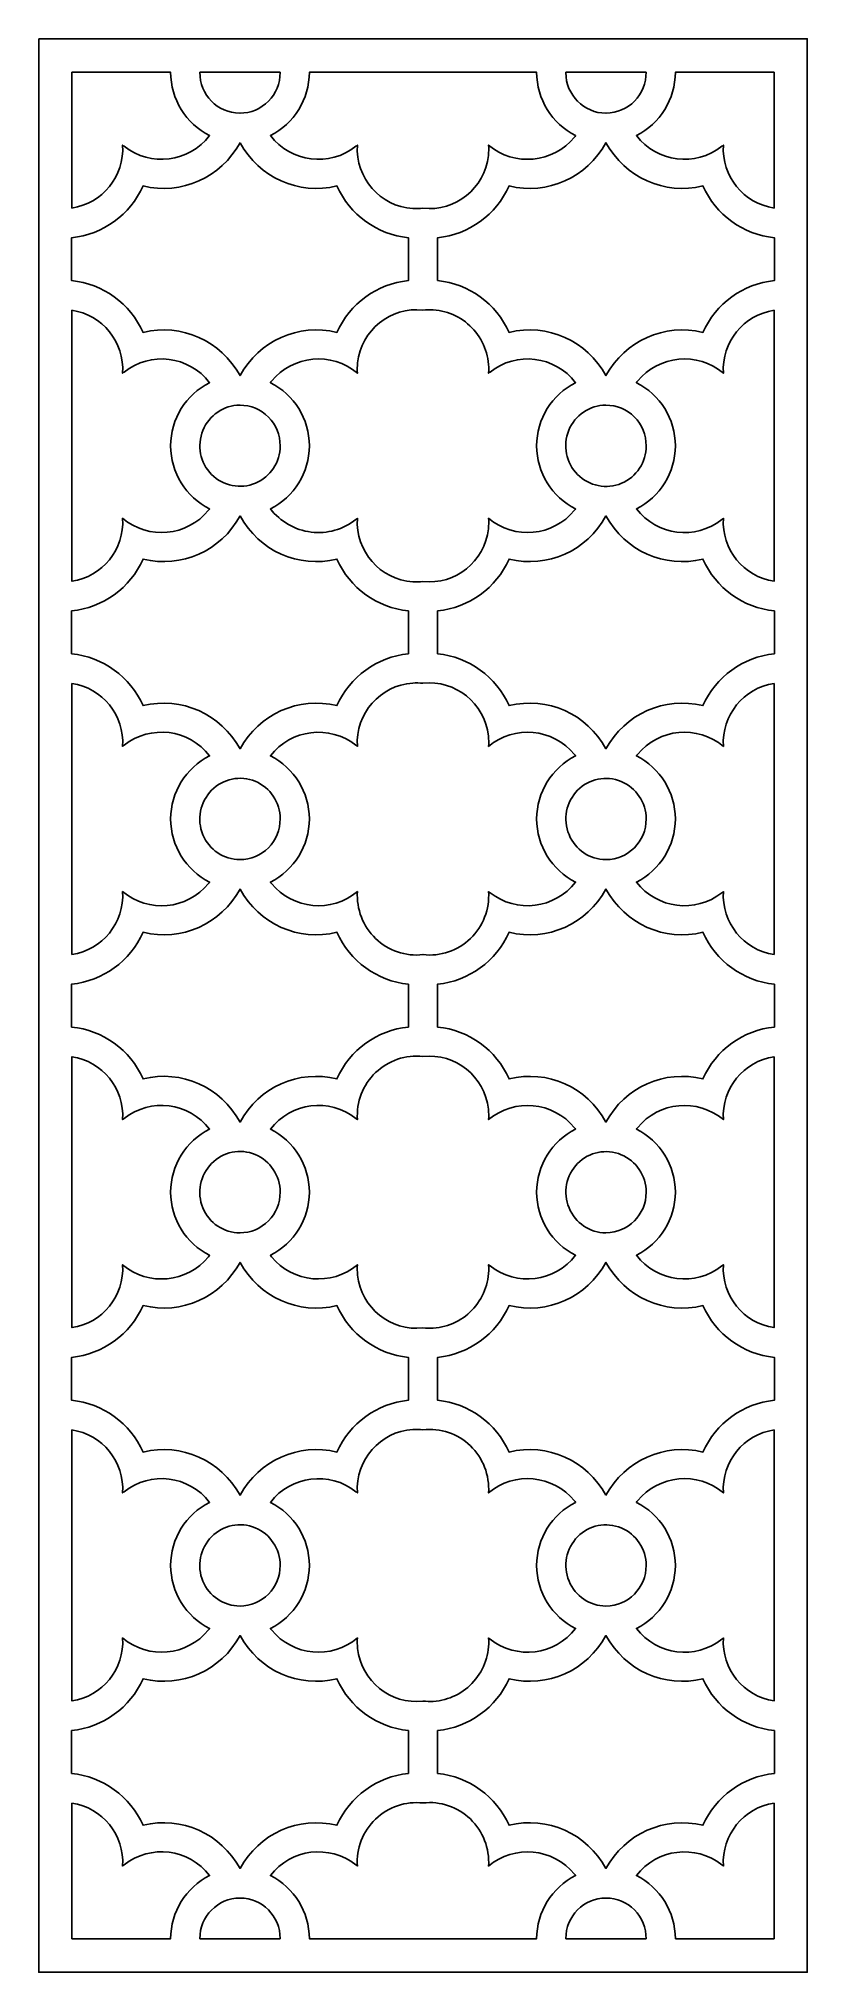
# Model space of a CAD drawing. Header units: centimetres. Extents: x -1.72 to 1.72, y -4.33 to 4.33.
import ezdxf

# ---------------------------------------------------------------- set-up
doc = ezdxf.new("R2010")
doc.units = ezdxf.units.CM
doc.header["$MEASUREMENT"] = 0
doc.layers.add('Layer 1', color=7, linetype='Continuous')

msp = doc.modelspace()

# ---------------------------------------------------------------- linework, layer by layer
at = {"layer": 'Layer 1', "color": 242}
for points, knots in [([(-1.72177, 4.33143), (-1.72177, 4.33143), (1.72176, 4.33143), (1.72176, 4.33143), (1.72176, 4.33143), (1.72176, 4.33143), (1.72176, -4.33142), (1.72176, -4.33142), (1.72176, -4.33142), (1.72176, -4.33142), (-1.72177, -4.33142), (-1.72177, -4.33142), (-1.72177, -4.33142), (-1.72177, -4.33142), (-1.72177, 4.33143), (-1.72177, 4.33143)], [0, 0, 0, 0, 0.2, 0.2, 0.2, 0.2, 0.4, 0.4, 0.4, 0.4, 0.6, 0.6, 0.6, 0.6, 1, 1, 1, 1]), ([(-1.57305, 3.57278), (-1.57305, 3.57278), (-1.57305, 4.18105), (-1.57305, 4.18105), (-1.57305, 4.18105), (-1.57305, 4.18105), (-1.1306, 4.18105), (-1.1306, 4.18105), (-1.1306, 4.18105), (-1.13029, 4.06049), (-1.06268, 3.95056), (-0.95583, 3.89709), (-0.95583, 3.89709), (-1.04863, 3.77688), (-1.2205, 3.75571), (-1.33939, 3.84952), (-1.33939, 3.84952), (-1.34151, 3.8512), (-1.3436, 3.85291), (-1.34567, 3.85465), (-1.34567, 3.85465), (-1.33729, 3.71525), (-1.43635, 3.59263), (-1.57305, 3.57278)], [0, 0, 0, 0, 0.1428571, 0.1428571, 0.1428571, 0.1428571, 0.2857143, 0.2857143, 0.2857143, 0.2857143, 0.4285714, 0.4285714, 0.4285714, 0.4285714, 0.5714286, 0.5714286, 0.5714286, 0.5714286, 0.7142857, 0.7142857, 0.7142857, 0.7142857, 1, 1, 1, 1]), ([(-0.63988, 4.18105), (-0.63988, 4.18105), (-0.99973, 4.18105), (-0.99973, 4.18105), (-0.99973, 4.18105), (-1.00041, 4.0805), (-0.92059, 3.99843), (-0.82116, 3.99772), (-0.82116, 3.99772), (-0.82116, 3.99772), (-0.81981, 3.99772), (-0.81981, 3.99772), (-0.81981, 3.99772), (-0.77205, 3.99775), (-0.72628, 4.01696), (-0.69253, 4.05113), (-0.69253, 4.05113), (-0.65879, 4.08529), (-0.63984, 4.13138), (-0.63988, 4.17967), (-0.63988, 4.17967), (-0.63988, 4.17967), (-0.63988, 4.18038), (-0.63988, 4.18038), (-0.63988, 4.18038), (-0.63988, 4.18038), (-0.63988, 4.18105), (-0.63988, 4.18105)], [0, 0, 0, 0, 0.125, 0.125, 0.125, 0.125, 0.25, 0.25, 0.25, 0.25, 0.375, 0.375, 0.375, 0.375, 0.5, 0.5, 0.5, 0.5, 0.625, 0.625, 0.625, 0.625, 0.75, 0.75, 0.75, 0.75, 1, 1, 1, 1]), ([(0.50899, 4.18105), (0.50899, 4.18105), (-0.50901, 4.18105), (-0.50901, 4.18105), (-0.50901, 4.18105), (-0.50927, 4.06059), (-0.57703, 3.95057), (-0.68378, 3.89709), (-0.68378, 3.89709), (-0.59072, 3.77684), (-0.41916, 3.75541), (-0.30024, 3.8495), (-0.30024, 3.8495), (-0.29812, 3.85118), (-0.29603, 3.85288), (-0.29395, 3.85463), (-0.29395, 3.85463), (-0.30298, 3.70694), (-0.19225, 3.57983), (-0.0462, 3.57069), (-0.0462, 3.57069), (-0.0308, 3.56972), (-0.01535, 3.57011), (-0.00001, 3.57185), (-0.00001, 3.57185), (0.14541, 3.55536), (0.27648, 3.66087), (0.29279, 3.80791), (0.29279, 3.80791), (0.29451, 3.82343), (0.29491, 3.83905), (0.29394, 3.85463), (0.29394, 3.85463), (0.41017, 3.75718), (0.58229, 3.77318), (0.67867, 3.89069), (0.67867, 3.89069), (0.68039, 3.89279), (0.68208, 3.89491), (0.68374, 3.89706), (0.68374, 3.89706), (0.57698, 3.95051), (0.5093, 4.06059), (0.50899, 4.18105), (0.50899, 4.18105), (0.50899, 4.18105), (0.50899, 4.18105), (0.50899, 4.18105)], [0, 0, 0, 0, 0.0769231, 0.0769231, 0.0769231, 0.0769231, 0.1538462, 0.1538462, 0.1538462, 0.1538462, 0.2307692, 0.2307692, 0.2307692, 0.2307692, 0.3076923, 0.3076923, 0.3076923, 0.3076923, 0.3846154, 0.3846154, 0.3846154, 0.3846154, 0.4615385, 0.4615385, 0.4615385, 0.4615385, 0.5384615, 0.5384615, 0.5384615, 0.5384615, 0.6153846, 0.6153846, 0.6153846, 0.6153846, 0.6923077, 0.6923077, 0.6923077, 0.6923077, 0.7692308, 0.7692308, 0.7692308, 0.7692308, 0.8461538, 0.8461538, 0.8461538, 0.8461538, 1, 1, 1, 1]), ([(0.63987, 4.18105), (0.63987, 4.18105), (0.99972, 4.18105), (0.99972, 4.18105), (0.99972, 4.18105), (1.00011, 4.13282), (0.98153, 4.08641), (0.94809, 4.05203), (0.94809, 4.05203), (0.91464, 4.01766), (0.86883, 3.99812), (0.82115, 3.99772), (0.82115, 3.99772), (0.82115, 3.99772), (0.8198, 3.99772), (0.8198, 3.99772), (0.8198, 3.99772), (0.72049, 3.99766), (0.63992, 4.07925), (0.63985, 4.17967), (0.63985, 4.17967), (0.63985, 4.17967), (0.63987, 4.18038), (0.63987, 4.18038), (0.63987, 4.18038), (0.63987, 4.18038), (0.63987, 4.18104), (0.63987, 4.18104), (0.63987, 4.18104), (0.63987, 4.18104), (0.63987, 4.18105), (0.63987, 4.18105)], [0, 0, 0, 0, 0.1111111, 0.1111111, 0.1111111, 0.1111111, 0.2222222, 0.2222222, 0.2222222, 0.2222222, 0.3333333, 0.3333333, 0.3333333, 0.3333333, 0.4444444, 0.4444444, 0.4444444, 0.4444444, 0.5555556, 0.5555556, 0.5555556, 0.5555556, 0.6666667, 0.6666667, 0.6666667, 0.6666667, 0.7777778, 0.7777778, 0.7777778, 0.7777778, 1, 1, 1, 1]), ([(1.57303, 3.57278), (1.57303, 3.57278), (1.57303, 4.18105), (1.57303, 4.18105), (1.57303, 4.18105), (1.57303, 4.18105), (1.1306, 4.18105), (1.1306, 4.18105), (1.1306, 4.18105), (1.13034, 4.06059), (1.06257, 3.95057), (0.95583, 3.89709), (0.95583, 3.89709), (1.04889, 3.77684), (1.22046, 3.75543), (1.33938, 3.84952), (1.33938, 3.84952), (1.3415, 3.8512), (1.3436, 3.85291), (1.34568, 3.85465), (1.34568, 3.85465), (1.33743, 3.71509), (1.43616, 3.59252), (1.57303, 3.57278)], [0, 0, 0, 0, 0.1428571, 0.1428571, 0.1428571, 0.1428571, 0.2857143, 0.2857143, 0.2857143, 0.2857143, 0.4285714, 0.4285714, 0.4285714, 0.4285714, 0.5714286, 0.5714286, 0.5714286, 0.5714286, 0.7142857, 0.7142857, 0.7142857, 0.7142857, 1, 1, 1, 1]), ([(-0.8198, 3.86537), (-0.90432, 3.70902), (-1.08248, 3.62968), (-1.25371, 3.67185), (-1.25371, 3.67185), (-1.31204, 3.54237), (-1.43417, 3.45395), (-1.57417, 3.43967), (-1.57417, 3.43967), (-1.57417, 3.43967), (-1.57416, 3.34366), (-1.57416, 3.34366), (-1.57416, 3.34366), (-1.57416, 3.34366), (-1.57416, 3.24764), (-1.57416, 3.24764), (-1.57416, 3.24764), (-1.43415, 3.23342), (-1.31208, 3.14491), (-1.25369, 3.01546), (-1.25369, 3.01546), (-1.08251, 3.05777), (-0.90445, 2.97824), (-0.8198, 2.82195), (-0.8198, 2.82195), (-0.73527, 2.9783), (-0.55711, 3.05764), (-0.3859, 3.01547), (-0.3859, 3.01547), (-0.32757, 3.14495), (-0.20545, 3.23337), (-0.06544, 3.24764), (-0.06544, 3.24764), (-0.06544, 3.24764), (-0.06545, 3.34366), (-0.06545, 3.34366), (-0.06545, 3.34366), (-0.06545, 3.34366), (-0.06545, 3.43967), (-0.06545, 3.43967), (-0.06545, 3.43967), (-0.20546, 3.45389), (-0.32752, 3.5424), (-0.38591, 3.67186), (-0.38591, 3.67186), (-0.5571, 3.62955), (-0.73517, 3.70908), (-0.81981, 3.86537), (-0.81981, 3.86537), (-0.81981, 3.86537), (-0.8198, 3.86537), (-0.8198, 3.86537)], [0, 0, 0, 0, 0.0714286, 0.0714286, 0.0714286, 0.0714286, 0.1428571, 0.1428571, 0.1428571, 0.1428571, 0.2142857, 0.2142857, 0.2142857, 0.2142857, 0.2857143, 0.2857143, 0.2857143, 0.2857143, 0.3571429, 0.3571429, 0.3571429, 0.3571429, 0.4285714, 0.4285714, 0.4285714, 0.4285714, 0.5, 0.5, 0.5, 0.5, 0.5714286, 0.5714286, 0.5714286, 0.5714286, 0.6428571, 0.6428571, 0.6428571, 0.6428571, 0.7142857, 0.7142857, 0.7142857, 0.7142857, 0.7857143, 0.7857143, 0.7857143, 0.7857143, 0.8571429, 0.8571429, 0.8571429, 0.8571429, 1, 1, 1, 1]), ([(0.06542, 3.24764), (0.06542, 3.24764), (0.06544, 3.34366), (0.06544, 3.34366), (0.06544, 3.34366), (0.06544, 3.34366), (0.06544, 3.43967), (0.06544, 3.43967), (0.06544, 3.43967), (0.20555, 3.45396), (0.32753, 3.54228), (0.38591, 3.67186), (0.38591, 3.67186), (0.55729, 3.62963), (0.73518, 3.70887), (0.81978, 3.86537), (0.81978, 3.86537), (0.90452, 3.70893), (1.08235, 3.6295), (1.25371, 3.67185), (1.25371, 3.67185), (1.31214, 3.54228), (1.43408, 3.45388), (1.57421, 3.43967), (1.57421, 3.43967), (1.57421, 3.43967), (1.57416, 3.34366), (1.57416, 3.34366), (1.57416, 3.34366), (1.57416, 3.34366), (1.57414, 3.24764), (1.57414, 3.24764), (1.57414, 3.24764), (1.43406, 3.23336), (1.31209, 3.14506), (1.25371, 3.01552), (1.25371, 3.01552), (1.08231, 3.05772), (0.90441, 2.97846), (0.8198, 2.82196), (0.8198, 2.82196), (0.73506, 2.9784), (0.55722, 3.05782), (0.38587, 3.01547), (0.38587, 3.01547), (0.32745, 3.14501), (0.20553, 3.23341), (0.06542, 3.24764)], [0, 0, 0, 0, 0.0769231, 0.0769231, 0.0769231, 0.0769231, 0.1538462, 0.1538462, 0.1538462, 0.1538462, 0.2307692, 0.2307692, 0.2307692, 0.2307692, 0.3076923, 0.3076923, 0.3076923, 0.3076923, 0.3846154, 0.3846154, 0.3846154, 0.3846154, 0.4615385, 0.4615385, 0.4615385, 0.4615385, 0.5384615, 0.5384615, 0.5384615, 0.5384615, 0.6153846, 0.6153846, 0.6153846, 0.6153846, 0.6923077, 0.6923077, 0.6923077, 0.6923077, 0.7692308, 0.7692308, 0.7692308, 0.7692308, 0.8461538, 0.8461538, 0.8461538, 0.8461538, 1, 1, 1, 1]), ([(-0.00001, 3.11545), (-0.14542, 3.13194), (-0.27649, 3.02645), (-0.2928, 2.87941), (-0.2928, 2.87941), (-0.29453, 2.86389), (-0.29491, 2.84827), (-0.29395, 2.83269), (-0.29395, 2.83269), (-0.41019, 2.93014), (-0.58232, 2.91413), (-0.67871, 2.7966), (-0.67871, 2.7966), (-0.68042, 2.7945), (-0.68212, 2.79238), (-0.68378, 2.79023), (-0.68378, 2.79023), (-0.57744, 2.73702), (-0.50982, 2.62761), (-0.50901, 2.50765), (-0.50901, 2.50765), (-0.50977, 2.38768), (-0.57746, 2.27832), (-0.68378, 2.22507), (-0.68378, 2.22507), (-0.63908, 2.16732), (-0.57356, 2.12989), (-0.50158, 2.12101), (-0.50158, 2.12101), (-0.4296, 2.11213), (-0.35735, 2.13231), (-0.30024, 2.17749), (-0.30024, 2.17749), (-0.29812, 2.17917), (-0.29603, 2.18087), (-0.29395, 2.1826), (-0.29395, 2.1826), (-0.30298, 2.03493), (-0.19225, 1.90782), (-0.0462, 1.89868), (-0.0462, 1.89868), (-0.0308, 1.8977), (-0.01535, 1.89809), (-0.00001, 1.89985), (-0.00001, 1.89985), (0.14541, 1.88336), (0.27647, 1.98886), (0.29278, 2.13589), (0.29278, 2.13589), (0.29451, 2.1514), (0.2949, 2.16703), (0.29393, 2.1826), (0.29393, 2.1826), (0.41017, 2.08515), (0.5823, 2.10116), (0.67868, 2.2187), (0.67868, 2.2187), (0.68041, 2.22079), (0.68209, 2.22291), (0.68375, 2.22507), (0.68375, 2.22507), (0.57742, 2.27827), (0.50981, 2.38769), (0.50899, 2.50766), (0.50899, 2.50766), (0.50976, 2.62762), (0.57745, 2.73697), (0.68377, 2.79023), (0.68377, 2.79023), (0.59069, 2.91047), (0.41913, 2.93189), (0.30022, 2.8378), (0.30022, 2.8378), (0.2981, 2.83612), (0.29599, 2.83441), (0.29392, 2.83268), (0.29392, 2.83268), (0.29827, 2.9036), (0.27457, 2.97336), (0.22805, 3.02662), (0.22805, 3.02662), (0.18154, 3.07987), (0.11633, 3.11223), (0.04619, 3.11662), (0.04619, 3.11662), (0.03079, 3.11758), (0.01533, 3.11719), (-0.00001, 3.11545), (-0.00001, 3.11545), (-0.00001, 3.11545), (-0.00001, 3.11545), (-0.00001, 3.11545)], [0, 0, 0, 0, 0.0416667, 0.0416667, 0.0416667, 0.0416667, 0.0833333, 0.0833333, 0.0833333, 0.0833333, 0.125, 0.125, 0.125, 0.125, 0.1666667, 0.1666667, 0.1666667, 0.1666667, 0.2083333, 0.2083333, 0.2083333, 0.2083333, 0.25, 0.25, 0.25, 0.25, 0.2916667, 0.2916667, 0.2916667, 0.2916667, 0.3333333, 0.3333333, 0.3333333, 0.3333333, 0.375, 0.375, 0.375, 0.375, 0.4166667, 0.4166667, 0.4166667, 0.4166667, 0.4583333, 0.4583333, 0.4583333, 0.4583333, 0.5, 0.5, 0.5, 0.5, 0.5416667, 0.5416667, 0.5416667, 0.5416667, 0.5833333, 0.5833333, 0.5833333, 0.5833333, 0.625, 0.625, 0.625, 0.625, 0.6666667, 0.6666667, 0.6666667, 0.6666667, 0.7083333, 0.7083333, 0.7083333, 0.7083333, 0.75, 0.75, 0.75, 0.75, 0.7916667, 0.7916667, 0.7916667, 0.7916667, 0.8333333, 0.8333333, 0.8333333, 0.8333333, 0.875, 0.875, 0.875, 0.875, 0.9166667, 0.9166667, 0.9166667, 0.9166667, 1, 1, 1, 1]), ([(-1.57305, 3.11452), (-1.57305, 3.11452), (-1.57305, 1.90076), (-1.57305, 1.90076), (-1.57305, 1.90076), (-1.4362, 1.92063), (-1.33728, 2.04306), (-1.34566, 2.1826), (-1.34566, 2.1826), (-1.22942, 2.08515), (-1.05729, 2.10116), (-0.96091, 2.2187), (-0.96091, 2.2187), (-0.95919, 2.22079), (-0.9575, 2.22291), (-0.95584, 2.22507), (-0.95584, 2.22507), (-1.06217, 2.27827), (-1.12978, 2.38769), (-1.1306, 2.50766), (-1.1306, 2.50766), (-1.12983, 2.62762), (-1.06214, 2.73697), (-0.95584, 2.79023), (-0.95584, 2.79023), (-1.0489, 2.91047), (-1.22046, 2.93189), (-1.33937, 2.8378), (-1.33937, 2.8378), (-1.34151, 2.83612), (-1.3436, 2.83441), (-1.34567, 2.83268), (-1.34567, 2.83268), (-1.33743, 2.97224), (-1.43618, 3.09481), (-1.57305, 3.11452)], [0, 0, 0, 0, 0.1, 0.1, 0.1, 0.1, 0.2, 0.2, 0.2, 0.2, 0.3, 0.3, 0.3, 0.3, 0.4, 0.4, 0.4, 0.4, 0.5, 0.5, 0.5, 0.5, 0.6, 0.6, 0.6, 0.6, 0.7, 0.7, 0.7, 0.7, 0.8, 0.8, 0.8, 0.8, 1, 1, 1, 1]), ([(1.57303, 1.90076), (1.57303, 1.90076), (1.57303, 3.11452), (1.57303, 3.11452), (1.57303, 3.11452), (1.43619, 3.09466), (1.33728, 2.97225), (1.34564, 2.83271), (1.34564, 2.83271), (1.22941, 2.93014), (1.05729, 2.91414), (0.96091, 2.79663), (0.96091, 2.79663), (0.95919, 2.79453), (0.9575, 2.79241), (0.95584, 2.79026), (0.95584, 2.79026), (1.06217, 2.73704), (1.12977, 2.62761), (1.1306, 2.50764), (1.1306, 2.50764), (1.12982, 2.38768), (1.06212, 2.27832), (0.95581, 2.22508), (0.95581, 2.22508), (1.04889, 2.10483), (1.22045, 2.08342), (1.33936, 2.17751), (1.33936, 2.17751), (1.3415, 2.17919), (1.34359, 2.1809), (1.34566, 2.18264), (1.34566, 2.18264), (1.33742, 2.04307), (1.43616, 1.92049), (1.57304, 1.90076), (1.57304, 1.90076), (1.57304, 1.90076), (1.57303, 1.90076), (1.57303, 1.90076)], [0, 0, 0, 0, 0.0909091, 0.0909091, 0.0909091, 0.0909091, 0.1818182, 0.1818182, 0.1818182, 0.1818182, 0.2727273, 0.2727273, 0.2727273, 0.2727273, 0.3636364, 0.3636364, 0.3636364, 0.3636364, 0.4545455, 0.4545455, 0.4545455, 0.4545455, 0.5454545, 0.5454545, 0.5454545, 0.5454545, 0.6363636, 0.6363636, 0.6363636, 0.6363636, 0.7272727, 0.7272727, 0.7272727, 0.7272727, 0.8181818, 0.8181818, 0.8181818, 0.8181818, 1, 1, 1, 1]), ([(-0.81981, 2.6896), (-0.89269, 2.68933), (-0.95823, 2.64469), (-0.98589, 2.5765), (-0.98589, 2.5765), (-1.01353, 2.5083), (-0.99876, 2.43091), (-0.94703, 2.379), (-0.94703, 2.379), (-0.89531, 2.32708), (-0.81774, 2.31177), (-0.75051, 2.34022), (-0.75051, 2.34022), (-0.68327, 2.36868), (-0.6396, 2.43395), (-0.63988, 2.50765), (-0.63988, 2.50765), (-0.6399, 2.55594), (-0.6589, 2.60223), (-0.69268, 2.63635), (-0.69268, 2.63635), (-0.72648, 2.67047), (-0.77205, 2.68963), (-0.81981, 2.6896)], [0, 0, 0, 0, 0.1428571, 0.1428571, 0.1428571, 0.1428571, 0.2857143, 0.2857143, 0.2857143, 0.2857143, 0.4285714, 0.4285714, 0.4285714, 0.4285714, 0.5714286, 0.5714286, 0.5714286, 0.5714286, 0.7142857, 0.7142857, 0.7142857, 0.7142857, 1, 1, 1, 1]), ([(0.99973, 2.50766), (1, 2.43419), (0.95647, 2.36779), (0.88944, 2.33942), (0.88944, 2.33942), (0.82243, 2.31104), (0.74416, 2.32724), (0.69258, 2.379), (0.69258, 2.379), (0.64101, 2.43075), (0.62534, 2.50883), (0.65289, 2.57682), (0.65289, 2.57682), (0.68044, 2.64481), (0.74712, 2.68932), (0.81978, 2.6896), (0.81978, 2.6896), (0.86748, 2.68963), (0.91323, 2.6705), (0.94697, 2.63643), (0.94697, 2.63643), (0.98072, 2.60234), (0.99969, 2.55588), (0.99972, 2.50765), (0.99972, 2.50765), (0.99972, 2.50765), (0.99973, 2.50766), (0.99973, 2.50766)], [0, 0, 0, 0, 0.125, 0.125, 0.125, 0.125, 0.25, 0.25, 0.25, 0.25, 0.375, 0.375, 0.375, 0.375, 0.5, 0.5, 0.5, 0.5, 0.625, 0.625, 0.625, 0.625, 0.75, 0.75, 0.75, 0.75, 1, 1, 1, 1]), ([(-0.81981, 2.19336), (-0.90432, 2.037), (-1.08248, 1.95766), (-1.25369, 1.99983), (-1.25369, 1.99983), (-1.31203, 1.87035), (-1.43417, 1.78193), (-1.57417, 1.76765), (-1.57417, 1.76765), (-1.57417, 1.76765), (-1.57416, 1.67164), (-1.57416, 1.67164), (-1.57416, 1.67164), (-1.57416, 1.67164), (-1.57416, 1.57562), (-1.57416, 1.57562), (-1.57416, 1.57562), (-1.43416, 1.5614), (-1.3121, 1.4729), (-1.25371, 1.34345), (-1.25371, 1.34345), (-1.08252, 1.38576), (-0.90443, 1.3062), (-0.81981, 1.1499), (-0.81981, 1.1499), (-0.73529, 1.30626), (-0.55714, 1.38562), (-0.38592, 1.34343), (-0.38592, 1.34343), (-0.32757, 1.47292), (-0.20545, 1.56135), (-0.06544, 1.57562), (-0.06544, 1.57562), (-0.06544, 1.57562), (-0.06545, 1.67164), (-0.06545, 1.67164), (-0.06545, 1.67164), (-0.06545, 1.67164), (-0.06545, 1.76765), (-0.06545, 1.76765), (-0.06545, 1.76765), (-0.20546, 1.78188), (-0.32752, 1.87039), (-0.38591, 1.99986), (-0.38591, 1.99986), (-0.5571, 1.95753), (-0.73517, 2.03707), (-0.81981, 2.19336)], [0, 0, 0, 0, 0.0769231, 0.0769231, 0.0769231, 0.0769231, 0.1538462, 0.1538462, 0.1538462, 0.1538462, 0.2307692, 0.2307692, 0.2307692, 0.2307692, 0.3076923, 0.3076923, 0.3076923, 0.3076923, 0.3846154, 0.3846154, 0.3846154, 0.3846154, 0.4615385, 0.4615385, 0.4615385, 0.4615385, 0.5384615, 0.5384615, 0.5384615, 0.5384615, 0.6153846, 0.6153846, 0.6153846, 0.6153846, 0.6923077, 0.6923077, 0.6923077, 0.6923077, 0.7692308, 0.7692308, 0.7692308, 0.7692308, 0.8461538, 0.8461538, 0.8461538, 0.8461538, 1, 1, 1, 1]), ([(0.81978, 2.19336), (0.90451, 2.03691), (1.08235, 1.95748), (1.25369, 1.99984), (1.25369, 1.99984), (1.31213, 1.87028), (1.43406, 1.78188), (1.57418, 1.76766), (1.57418, 1.76766), (1.57418, 1.76766), (1.57414, 1.67164), (1.57414, 1.67164), (1.57414, 1.67164), (1.57414, 1.67164), (1.57414, 1.57562), (1.57414, 1.57562), (1.57414, 1.57562), (1.43405, 1.56132), (1.31207, 1.47301), (1.25368, 1.34345), (1.25368, 1.34345), (1.0823, 1.38566), (0.90439, 1.30642), (0.81978, 1.1499), (0.81978, 1.1499), (0.73507, 1.30635), (0.55725, 1.38578), (0.3859, 1.34343), (0.3859, 1.34343), (0.32746, 1.47299), (0.20553, 1.56138), (0.06541, 1.57562), (0.06541, 1.57562), (0.06541, 1.57562), (0.06542, 1.67164), (0.06542, 1.67164), (0.06542, 1.67164), (0.06542, 1.67164), (0.06542, 1.76765), (0.06542, 1.76765), (0.06542, 1.76765), (0.20553, 1.78194), (0.32753, 1.87026), (0.3859, 1.99986), (0.3859, 1.99986), (0.55727, 1.95763), (0.73518, 2.03685), (0.8198, 2.19335), (0.8198, 2.19335), (0.8198, 2.19335), (0.81978, 2.19336), (0.81978, 2.19336)], [0, 0, 0, 0, 0.0714286, 0.0714286, 0.0714286, 0.0714286, 0.1428571, 0.1428571, 0.1428571, 0.1428571, 0.2142857, 0.2142857, 0.2142857, 0.2142857, 0.2857143, 0.2857143, 0.2857143, 0.2857143, 0.3571429, 0.3571429, 0.3571429, 0.3571429, 0.4285714, 0.4285714, 0.4285714, 0.4285714, 0.5, 0.5, 0.5, 0.5, 0.5714286, 0.5714286, 0.5714286, 0.5714286, 0.6428571, 0.6428571, 0.6428571, 0.6428571, 0.7142857, 0.7142857, 0.7142857, 0.7142857, 0.7857143, 0.7857143, 0.7857143, 0.7857143, 0.8571429, 0.8571429, 0.8571429, 0.8571429, 1, 1, 1, 1]), ([(-1.57305, 1.4425), (-1.57305, 1.4425), (-1.57305, 0.22873), (-1.57305, 0.22873), (-1.57305, 0.22873), (-1.4362, 0.24859), (-1.33728, 0.37102), (-1.34566, 0.51057), (-1.34566, 0.51057), (-1.22942, 0.41312), (-1.05729, 0.42913), (-0.96091, 0.54666), (-0.96091, 0.54666), (-0.95919, 0.54876), (-0.9575, 0.55088), (-0.95584, 0.55303), (-0.95584, 0.55303), (-1.06217, 0.60624), (-1.12978, 0.71565), (-1.1306, 0.83563), (-1.1306, 0.83563), (-1.12983, 0.95559), (-1.06213, 1.06494), (-0.95584, 1.1182), (-0.95584, 1.1182), (-1.0489, 1.23845), (-1.22046, 1.25987), (-1.33937, 1.16578), (-1.33937, 1.16578), (-1.34151, 1.1641), (-1.3436, 1.16239), (-1.34567, 1.16065), (-1.34567, 1.16065), (-1.33743, 1.30021), (-1.43618, 1.42279), (-1.57305, 1.4425)], [0, 0, 0, 0, 0.1, 0.1, 0.1, 0.1, 0.2, 0.2, 0.2, 0.2, 0.3, 0.3, 0.3, 0.3, 0.4, 0.4, 0.4, 0.4, 0.5, 0.5, 0.5, 0.5, 0.6, 0.6, 0.6, 0.6, 0.7, 0.7, 0.7, 0.7, 0.8, 0.8, 0.8, 0.8, 1, 1, 1, 1]), ([(0.00001, 0.22781), (-0.07771, 0.21886), (-0.15537, 0.24516), (-0.21209, 0.29962), (-0.21209, 0.29962), (-0.26882, 0.35409), (-0.29877, 0.43163), (-0.29394, 0.51058), (-0.29394, 0.51058), (-0.40992, 0.41311), (-0.5823, 0.42941), (-0.67871, 0.54667), (-0.67871, 0.54667), (-0.68043, 0.54877), (-0.68212, 0.5509), (-0.68378, 0.55305), (-0.68378, 0.55305), (-0.57737, 0.60634), (-0.50976, 0.71557), (-0.50901, 0.83563), (-0.50901, 0.83563), (-0.50984, 0.95569), (-0.57736, 1.06495), (-0.68378, 1.11821), (-0.68378, 1.11821), (-0.59099, 1.23842), (-0.41913, 1.2596), (-0.30024, 1.16579), (-0.30024, 1.16579), (-0.29812, 1.16411), (-0.29603, 1.1624), (-0.29395, 1.16066), (-0.29395, 1.16066), (-0.30316, 1.30815), (-0.19204, 1.43528), (-0.04619, 1.4446), (-0.04619, 1.4446), (-0.0308, 1.44557), (-0.01533, 1.44519), (-0.00001, 1.44343), (-0.00001, 1.44343), (0.1452, 1.46008), (0.27632, 1.35422), (0.29279, 1.20737), (0.29279, 1.20737), (0.29451, 1.19186), (0.2949, 1.17623), (0.29394, 1.16066), (0.29394, 1.16066), (0.4099, 1.25814), (0.58226, 1.24183), (0.67867, 1.12458), (0.67867, 1.12458), (0.68039, 1.12249), (0.68208, 1.12037), (0.68374, 1.11822), (0.68374, 1.11822), (0.57736, 1.0649), (0.50976, 0.95568), (0.50899, 0.8356), (0.50899, 0.8356), (0.50983, 0.71555), (0.57735, 0.60629), (0.68377, 0.55305), (0.68377, 0.55305), (0.59097, 0.43283), (0.41911, 0.41165), (0.30022, 0.50547), (0.30022, 0.50547), (0.2981, 0.50715), (0.296, 0.50885), (0.29392, 0.5106), (0.29392, 0.5106), (0.29888, 0.43166), (0.26903, 0.35456), (0.21242, 0.29998), (0.21242, 0.29998), (0.15579, 0.24542), (0.07773, 0.21902), (-0.00001, 0.22781), (-0.00001, 0.22781), (-0.00001, 0.22781), (0.00001, 0.22781), (0.00001, 0.22781)], [0, 0, 0, 0, 0.0454545, 0.0454545, 0.0454545, 0.0454545, 0.0909091, 0.0909091, 0.0909091, 0.0909091, 0.1363636, 0.1363636, 0.1363636, 0.1363636, 0.1818182, 0.1818182, 0.1818182, 0.1818182, 0.2272727, 0.2272727, 0.2272727, 0.2272727, 0.2727273, 0.2727273, 0.2727273, 0.2727273, 0.3181818, 0.3181818, 0.3181818, 0.3181818, 0.3636364, 0.3636364, 0.3636364, 0.3636364, 0.4090909, 0.4090909, 0.4090909, 0.4090909, 0.4545455, 0.4545455, 0.4545455, 0.4545455, 0.5, 0.5, 0.5, 0.5, 0.5454545, 0.5454545, 0.5454545, 0.5454545, 0.5909091, 0.5909091, 0.5909091, 0.5909091, 0.6363636, 0.6363636, 0.6363636, 0.6363636, 0.6818182, 0.6818182, 0.6818182, 0.6818182, 0.7272727, 0.7272727, 0.7272727, 0.7272727, 0.7727273, 0.7727273, 0.7727273, 0.7727273, 0.8181818, 0.8181818, 0.8181818, 0.8181818, 0.8636364, 0.8636364, 0.8636364, 0.8636364, 0.9090909, 0.9090909, 0.9090909, 0.9090909, 1, 1, 1, 1]), ([(1.57303, 0.22873), (1.57303, 0.22873), (1.57303, 1.4425), (1.57303, 1.4425), (1.57303, 1.4425), (1.43619, 1.42263), (1.33728, 1.30022), (1.34564, 1.16067), (1.34564, 1.16067), (1.22941, 1.25811), (1.05729, 1.24211), (0.96091, 1.12459), (0.96091, 1.12459), (0.95919, 1.1225), (0.9575, 1.12038), (0.95584, 1.11824), (0.95584, 1.11824), (1.06217, 1.065), (1.12977, 0.95558), (1.1306, 0.8356), (1.1306, 0.8356), (1.12982, 0.71564), (1.06212, 0.6063), (0.95581, 0.55305), (0.95581, 0.55305), (1.04889, 0.4328), (1.22045, 0.41139), (1.33936, 0.50548), (1.33936, 0.50548), (1.3415, 0.50716), (1.34359, 0.50887), (1.34566, 0.51061), (1.34566, 0.51061), (1.33742, 0.37104), (1.43616, 0.24845), (1.57303, 0.22874), (1.57303, 0.22874), (1.57303, 0.22874), (1.57303, 0.22873), (1.57303, 0.22873)], [0, 0, 0, 0, 0.0909091, 0.0909091, 0.0909091, 0.0909091, 0.1818182, 0.1818182, 0.1818182, 0.1818182, 0.2727273, 0.2727273, 0.2727273, 0.2727273, 0.3636364, 0.3636364, 0.3636364, 0.3636364, 0.4545455, 0.4545455, 0.4545455, 0.4545455, 0.5454545, 0.5454545, 0.5454545, 0.5454545, 0.6363636, 0.6363636, 0.6363636, 0.6363636, 0.7272727, 0.7272727, 0.7272727, 0.7272727, 0.8181818, 0.8181818, 0.8181818, 0.8181818, 1, 1, 1, 1]), ([(-0.81981, 0.65367), (-0.89247, 0.6534), (-0.95815, 0.69742), (-0.9862, 0.7652), (-0.9862, 0.7652), (-1.01425, 0.83298), (-0.99823, 0.91212), (-0.94703, 0.96428), (-0.94703, 0.96428), (-0.89584, 1.01642), (-0.81863, 1.03226), (-0.75139, 1.00439), (-0.75139, 1.00439), (-0.68416, 0.97653), (-0.64015, 0.9091), (-0.63988, 0.83563), (-0.63988, 0.83563), (-0.63984, 0.7874), (-0.65876, 0.74114), (-0.69246, 0.70701), (-0.69246, 0.70701), (-0.72617, 0.67289), (-0.77211, 0.65371), (-0.81981, 0.65368), (-0.81981, 0.65368), (-0.81981, 0.65368), (-0.81981, 0.65367), (-0.81981, 0.65367)], [0, 0, 0, 0, 0.125, 0.125, 0.125, 0.125, 0.25, 0.25, 0.25, 0.25, 0.375, 0.375, 0.375, 0.375, 0.5, 0.5, 0.5, 0.5, 0.625, 0.625, 0.625, 0.625, 0.75, 0.75, 0.75, 0.75, 1, 1, 1, 1]), ([(0.99973, 0.8356), (0.99945, 0.90931), (0.95532, 0.97559), (0.88788, 1.00354), (0.88788, 1.00354), (0.82044, 1.03151), (0.74393, 1.01657), (0.69257, 0.96428), (0.69257, 0.96428), (0.64122, 0.91197), (0.62608, 0.83353), (0.65421, 0.76555), (0.65421, 0.76555), (0.68235, 0.69756), (0.7469, 0.6534), (0.81978, 0.65367), (0.81978, 0.65367), (0.91923, 0.65373), (0.99979, 0.73507), (0.99973, 0.83563), (0.99973, 0.83563), (0.99973, 0.83563), (0.99973, 0.8356), (0.99973, 0.8356)], [0, 0, 0, 0, 0.1428571, 0.1428571, 0.1428571, 0.1428571, 0.2857143, 0.2857143, 0.2857143, 0.2857143, 0.4285714, 0.4285714, 0.4285714, 0.4285714, 0.5714286, 0.5714286, 0.5714286, 0.5714286, 0.7142857, 0.7142857, 0.7142857, 0.7142857, 1, 1, 1, 1]), ([(-0.06544, 0.09563), (-0.06544, 0.09563), (-0.06545, -0.0004), (-0.06545, -0.0004), (-0.06545, -0.0004), (-0.06545, -0.0004), (-0.06545, -0.09642), (-0.06545, -0.09642), (-0.06545, -0.09642), (-0.20555, -0.1107), (-0.32754, -0.19902), (-0.38591, -0.32861), (-0.38591, -0.32861), (-0.5573, -0.28638), (-0.73521, -0.36561), (-0.81981, -0.52212), (-0.81981, -0.52212), (-0.90452, -0.36568), (-1.08234, -0.28625), (-1.25369, -0.32859), (-1.25369, -0.32859), (-1.31213, -0.19903), (-1.43406, -0.11064), (-1.57417, -0.09642), (-1.57417, -0.09642), (-1.57417, -0.09642), (-1.57416, -0.0004), (-1.57416, -0.0004), (-1.57416, -0.0004), (-1.57416, -0.0004), (-1.57416, 0.09563), (-1.57416, 0.09563), (-1.57416, 0.09563), (-1.43406, 0.10992), (-1.31207, 0.19824), (-1.25369, 0.32782), (-1.25369, 0.32782), (-1.08231, 0.28559), (-0.9044, 0.36483), (-0.81981, 0.52134), (-0.81981, 0.52134), (-0.73509, 0.36489), (-0.55726, 0.28545), (-0.38591, 0.3278), (-0.38591, 0.3278), (-0.32748, 0.19824), (-0.20555, 0.10985), (-0.06544, 0.09563)], [0, 0, 0, 0, 0.0769231, 0.0769231, 0.0769231, 0.0769231, 0.1538462, 0.1538462, 0.1538462, 0.1538462, 0.2307692, 0.2307692, 0.2307692, 0.2307692, 0.3076923, 0.3076923, 0.3076923, 0.3076923, 0.3846154, 0.3846154, 0.3846154, 0.3846154, 0.4615385, 0.4615385, 0.4615385, 0.4615385, 0.5384615, 0.5384615, 0.5384615, 0.5384615, 0.6153846, 0.6153846, 0.6153846, 0.6153846, 0.6923077, 0.6923077, 0.6923077, 0.6923077, 0.7692308, 0.7692308, 0.7692308, 0.7692308, 0.8461538, 0.8461538, 0.8461538, 0.8461538, 1, 1, 1, 1]), ([(1.57414, 0.09563), (1.43415, 0.10985), (1.31208, 0.19834), (1.25369, 0.3278), (1.25369, 0.3278), (1.08251, 0.2855), (0.90444, 0.36503), (0.8198, 0.52133), (0.8198, 0.52133), (0.73527, 0.36498), (0.55711, 0.28562), (0.3859, 0.3278), (0.3859, 0.3278), (0.32756, 0.19832), (0.20542, 0.1099), (0.06542, 0.09563), (0.06542, 0.09563), (0.06542, 0.09563), (0.06542, -0.0004), (0.06542, -0.0004), (0.06542, -0.0004), (0.06542, -0.0004), (0.06542, -0.09642), (0.06542, -0.09642), (0.06542, -0.09642), (0.20543, -0.11062), (0.32751, -0.19913), (0.3859, -0.32861), (0.3859, -0.32861), (0.55707, -0.2863), (0.73515, -0.36583), (0.81978, -0.52212), (0.81978, -0.52212), (0.90432, -0.36576), (1.08248, -0.28641), (1.25371, -0.3286), (1.25371, -0.3286), (1.31204, -0.19911), (1.43417, -0.11067), (1.57418, -0.09642), (1.57418, -0.09642), (1.57418, -0.09642), (1.57414, -0.0004), (1.57414, -0.0004), (1.57414, -0.0004), (1.57414, -0.0004), (1.57414, 0.09563), (1.57414, 0.09563)], [0, 0, 0, 0, 0.0769231, 0.0769231, 0.0769231, 0.0769231, 0.1538462, 0.1538462, 0.1538462, 0.1538462, 0.2307692, 0.2307692, 0.2307692, 0.2307692, 0.3076923, 0.3076923, 0.3076923, 0.3076923, 0.3846154, 0.3846154, 0.3846154, 0.3846154, 0.4615385, 0.4615385, 0.4615385, 0.4615385, 0.5384615, 0.5384615, 0.5384615, 0.5384615, 0.6153846, 0.6153846, 0.6153846, 0.6153846, 0.6923077, 0.6923077, 0.6923077, 0.6923077, 0.7692308, 0.7692308, 0.7692308, 0.7692308, 0.8461538, 0.8461538, 0.8461538, 0.8461538, 1, 1, 1, 1]), ([(-1.57305, -0.22953), (-1.57305, -0.22953), (-1.57305, -1.44329), (-1.57305, -1.44329), (-1.57305, -1.44329), (-1.4362, -1.42343), (-1.33729, -1.30101), (-1.34566, -1.16146), (-1.34566, -1.16146), (-1.22942, -1.25891), (-1.05729, -1.2429), (-0.96091, -1.12536), (-0.96091, -1.12536), (-0.95919, -1.12326), (-0.9575, -1.12115), (-0.95584, -1.119), (-0.95584, -1.119), (-1.06217, -1.06579), (-1.12978, -0.95637), (-1.1306, -0.83641), (-1.1306, -0.83641), (-1.12983, -0.71645), (-1.06213, -0.60709), (-0.95584, -0.55384), (-0.95584, -0.55384), (-1.04889, -0.43357), (-1.22045, -0.41217), (-1.33937, -0.50626), (-1.33937, -0.50626), (-1.3415, -0.50794), (-1.34359, -0.50964), (-1.34566, -0.51139), (-1.34566, -0.51139), (-1.33743, -0.37183), (-1.43617, -0.24924), (-1.57305, -0.22953), (-1.57305, -0.22953), (-1.57305, -0.22953), (-1.57305, -0.22953), (-1.57305, -0.22953)], [0, 0, 0, 0, 0.0909091, 0.0909091, 0.0909091, 0.0909091, 0.1818182, 0.1818182, 0.1818182, 0.1818182, 0.2727273, 0.2727273, 0.2727273, 0.2727273, 0.3636364, 0.3636364, 0.3636364, 0.3636364, 0.4545455, 0.4545455, 0.4545455, 0.4545455, 0.5454545, 0.5454545, 0.5454545, 0.5454545, 0.6363636, 0.6363636, 0.6363636, 0.6363636, 0.7272727, 0.7272727, 0.7272727, 0.7272727, 0.8181818, 0.8181818, 0.8181818, 0.8181818, 1, 1, 1, 1]), ([(-0.00001, -1.44422), (-0.14521, -1.46087), (-0.27632, -1.355), (-0.2928, -1.20816), (-0.2928, -1.20816), (-0.29453, -1.19266), (-0.29491, -1.17703), (-0.29394, -1.16145), (-0.29394, -1.16145), (-0.40992, -1.25893), (-0.5823, -1.24262), (-0.67871, -1.12536), (-0.67871, -1.12536), (-0.68043, -1.12326), (-0.68212, -1.12113), (-0.68378, -1.11899), (-0.68378, -1.11899), (-0.57737, -1.06569), (-0.50976, -0.95645), (-0.50901, -0.83639), (-0.50901, -0.83639), (-0.50984, -0.71635), (-0.57736, -0.60708), (-0.68378, -0.55384), (-0.68378, -0.55384), (-0.59099, -0.43361), (-0.41913, -0.41243), (-0.30024, -0.50625), (-0.30024, -0.50625), (-0.29812, -0.50793), (-0.29603, -0.50963), (-0.29395, -0.51137), (-0.29395, -0.51137), (-0.29889, -0.43243), (-0.26905, -0.35534), (-0.21243, -0.30076), (-0.21243, -0.30076), (-0.1558, -0.2462), (-0.07774, -0.21981), (-0.00001, -0.2286), (-0.00001, -0.2286), (0.1452, -0.21195), (0.27631, -0.31781), (0.29278, -0.46466), (0.29278, -0.46466), (0.29451, -0.48016), (0.2949, -0.4958), (0.29393, -0.51136), (0.29393, -0.51136), (0.40991, -0.41389), (0.58227, -0.43019), (0.67868, -0.54745), (0.67868, -0.54745), (0.68041, -0.54956), (0.68209, -0.55168), (0.68375, -0.55382), (0.68375, -0.55382), (0.57736, -0.60713), (0.50975, -0.71636), (0.50899, -0.83642), (0.50899, -0.83642), (0.50983, -0.95648), (0.57735, -1.06574), (0.68377, -1.11899), (0.68377, -1.11899), (0.59097, -1.2392), (0.41911, -1.26038), (0.30022, -1.16657), (0.30022, -1.16657), (0.2981, -1.16489), (0.296, -1.16318), (0.29392, -1.16144), (0.29392, -1.16144), (0.29836, -1.23226), (0.27477, -1.30196), (0.22838, -1.35521), (0.22838, -1.35521), (0.18198, -1.40846), (0.11623, -1.44091), (0.04619, -1.44539), (0.04619, -1.44539), (0.03079, -1.44635), (0.01533, -1.44596), (-0.00001, -1.44422)], [0, 0, 0, 0, 0.0454545, 0.0454545, 0.0454545, 0.0454545, 0.0909091, 0.0909091, 0.0909091, 0.0909091, 0.1363636, 0.1363636, 0.1363636, 0.1363636, 0.1818182, 0.1818182, 0.1818182, 0.1818182, 0.2272727, 0.2272727, 0.2272727, 0.2272727, 0.2727273, 0.2727273, 0.2727273, 0.2727273, 0.3181818, 0.3181818, 0.3181818, 0.3181818, 0.3636364, 0.3636364, 0.3636364, 0.3636364, 0.4090909, 0.4090909, 0.4090909, 0.4090909, 0.4545455, 0.4545455, 0.4545455, 0.4545455, 0.5, 0.5, 0.5, 0.5, 0.5454545, 0.5454545, 0.5454545, 0.5454545, 0.5909091, 0.5909091, 0.5909091, 0.5909091, 0.6363636, 0.6363636, 0.6363636, 0.6363636, 0.6818182, 0.6818182, 0.6818182, 0.6818182, 0.7272727, 0.7272727, 0.7272727, 0.7272727, 0.7727273, 0.7727273, 0.7727273, 0.7727273, 0.8181818, 0.8181818, 0.8181818, 0.8181818, 0.8636364, 0.8636364, 0.8636364, 0.8636364, 0.9090909, 0.9090909, 0.9090909, 0.9090909, 1, 1, 1, 1]), ([(1.57305, -0.22953), (1.43619, -0.2494), (1.33728, -0.37181), (1.34564, -0.51136), (1.34564, -0.51136), (1.22941, -0.41392), (1.05729, -0.42993), (0.96091, -0.54743), (0.96091, -0.54743), (0.95919, -0.54953), (0.9575, -0.55165), (0.95584, -0.5538), (0.95584, -0.5538), (1.06217, -0.60703), (1.12977, -0.71646), (1.1306, -0.83642), (1.1306, -0.83642), (1.12982, -0.95639), (1.06212, -1.06573), (0.95581, -1.11899), (0.95581, -1.11899), (1.04889, -1.23924), (1.22045, -1.26064), (1.33936, -1.16655), (1.33936, -1.16655), (1.3415, -1.16487), (1.34359, -1.16317), (1.34566, -1.16142), (1.34566, -1.16142), (1.33742, -1.30099), (1.43616, -1.42357), (1.57303, -1.44329), (1.57303, -1.44329), (1.57303, -1.44329), (1.57304, -0.22953), (1.57304, -0.22953), (1.57304, -0.22953), (1.57304, -0.22953), (1.57305, -0.22953), (1.57305, -0.22953)], [0, 0, 0, 0, 0.0909091, 0.0909091, 0.0909091, 0.0909091, 0.1818182, 0.1818182, 0.1818182, 0.1818182, 0.2727273, 0.2727273, 0.2727273, 0.2727273, 0.3636364, 0.3636364, 0.3636364, 0.3636364, 0.4545455, 0.4545455, 0.4545455, 0.4545455, 0.5454545, 0.5454545, 0.5454545, 0.5454545, 0.6363636, 0.6363636, 0.6363636, 0.6363636, 0.7272727, 0.7272727, 0.7272727, 0.7272727, 0.8181818, 0.8181818, 0.8181818, 0.8181818, 1, 1, 1, 1]), ([(-0.81981, -1.01837), (-0.89247, -1.01863), (-0.95815, -0.97461), (-0.9862, -0.90683), (-0.9862, -0.90683), (-1.01425, -0.83905), (-0.99823, -0.75991), (-0.94703, -0.70776), (-0.94703, -0.70776), (-0.89584, -0.65561), (-0.81863, -0.63977), (-0.75139, -0.66764), (-0.75139, -0.66764), (-0.68416, -0.6955), (-0.64015, -0.76293), (-0.63988, -0.83641), (-0.63988, -0.83641), (-0.63984, -0.88464), (-0.65876, -0.9309), (-0.69246, -0.96502), (-0.69246, -0.96502), (-0.72617, -0.99914), (-0.77211, -1.01833), (-0.81981, -1.01835), (-0.81981, -1.01835), (-0.81981, -1.01835), (-0.81981, -1.01837), (-0.81981, -1.01837)], [0, 0, 0, 0, 0.125, 0.125, 0.125, 0.125, 0.25, 0.25, 0.25, 0.25, 0.375, 0.375, 0.375, 0.375, 0.5, 0.5, 0.5, 0.5, 0.625, 0.625, 0.625, 0.625, 0.75, 0.75, 0.75, 0.75, 1, 1, 1, 1]), ([(0.99973, -0.83642), (0.99945, -0.76272), (0.95532, -0.69644), (0.88788, -0.66848), (0.88788, -0.66848), (0.82044, -0.64053), (0.74393, -0.65545), (0.69257, -0.70776), (0.69257, -0.70776), (0.64122, -0.76006), (0.62608, -0.83849), (0.65421, -0.90648), (0.65421, -0.90648), (0.68235, -0.97447), (0.7469, -1.01863), (0.81978, -1.01837), (0.81978, -1.01837), (0.91923, -1.01829), (0.99978, -0.93695), (0.99972, -0.83641), (0.99972, -0.83641), (0.99972, -0.83641), (0.99973, -0.83642), (0.99973, -0.83642)], [0, 0, 0, 0, 0.1428571, 0.1428571, 0.1428571, 0.1428571, 0.2857143, 0.2857143, 0.2857143, 0.2857143, 0.4285714, 0.4285714, 0.4285714, 0.4285714, 0.5714286, 0.5714286, 0.5714286, 0.5714286, 0.7142857, 0.7142857, 0.7142857, 0.7142857, 1, 1, 1, 1]), ([(-0.81981, -2.19415), (-0.90452, -2.03771), (-1.08234, -1.95827), (-1.25369, -2.00062), (-1.25369, -2.00062), (-1.31213, -1.87107), (-1.43406, -1.78267), (-1.57417, -1.76845), (-1.57417, -1.76845), (-1.57417, -1.76845), (-1.57416, -1.67243), (-1.57416, -1.67243), (-1.57416, -1.67243), (-1.57416, -1.67243), (-1.57416, -1.57641), (-1.57416, -1.57641), (-1.57416, -1.57641), (-1.43406, -1.56211), (-1.31207, -1.47379), (-1.25369, -1.34421), (-1.25369, -1.34421), (-1.08231, -1.38645), (-0.9044, -1.30721), (-0.81981, -1.15069), (-0.81981, -1.15069), (-0.73508, -1.30714), (-0.55726, -1.38657), (-0.38591, -1.34422), (-0.38591, -1.34422), (-0.32748, -1.47378), (-0.20555, -1.56219), (-0.06544, -1.57641), (-0.06544, -1.57641), (-0.06544, -1.57641), (-0.06545, -1.67243), (-0.06545, -1.67243), (-0.06545, -1.67243), (-0.06545, -1.67243), (-0.06545, -1.76845), (-0.06545, -1.76845), (-0.06545, -1.76845), (-0.20556, -1.78273), (-0.32754, -1.87105), (-0.38591, -2.00063), (-0.38591, -2.00063), (-0.5573, -1.95841), (-0.73521, -2.03765), (-0.81981, -2.19417), (-0.81981, -2.19417), (-0.81981, -2.19417), (-0.81981, -2.19415), (-0.81981, -2.19415)], [0, 0, 0, 0, 0.0714286, 0.0714286, 0.0714286, 0.0714286, 0.1428571, 0.1428571, 0.1428571, 0.1428571, 0.2142857, 0.2142857, 0.2142857, 0.2142857, 0.2857143, 0.2857143, 0.2857143, 0.2857143, 0.3571429, 0.3571429, 0.3571429, 0.3571429, 0.4285714, 0.4285714, 0.4285714, 0.4285714, 0.5, 0.5, 0.5, 0.5, 0.5714286, 0.5714286, 0.5714286, 0.5714286, 0.6428571, 0.6428571, 0.6428571, 0.6428571, 0.7142857, 0.7142857, 0.7142857, 0.7142857, 0.7857143, 0.7857143, 0.7857143, 0.7857143, 0.8571429, 0.8571429, 0.8571429, 0.8571429, 1, 1, 1, 1]), ([(0.81978, -2.19415), (0.90431, -2.03779), (1.08248, -1.95845), (1.25369, -2.00062), (1.25369, -2.00062), (1.31203, -1.87113), (1.43417, -1.78271), (1.57418, -1.76845), (1.57418, -1.76845), (1.57418, -1.76845), (1.57414, -1.67243), (1.57414, -1.67243), (1.57414, -1.67243), (1.57414, -1.67243), (1.57414, -1.57641), (1.57414, -1.57641), (1.57414, -1.57641), (1.43415, -1.56219), (1.31208, -1.47369), (1.25369, -1.34424), (1.25369, -1.34424), (1.08251, -1.38654), (0.90444, -1.30699), (0.8198, -1.1507), (0.8198, -1.1507), (0.73527, -1.30706), (0.55711, -1.3864), (0.3859, -1.34422), (0.3859, -1.34422), (0.32756, -1.47372), (0.20543, -1.56212), (0.06542, -1.57641), (0.06542, -1.57641), (0.06542, -1.57641), (0.06542, -1.67243), (0.06542, -1.67243), (0.06542, -1.67243), (0.06542, -1.67243), (0.06542, -1.76845), (0.06542, -1.76845), (0.06542, -1.76845), (0.20543, -1.78266), (0.32751, -1.87117), (0.3859, -2.00063), (0.3859, -2.00063), (0.55707, -1.95832), (0.73515, -2.03785), (0.8198, -2.19414), (0.8198, -2.19414), (0.8198, -2.19414), (0.81978, -2.19415), (0.81978, -2.19415)], [0, 0, 0, 0, 0.0714286, 0.0714286, 0.0714286, 0.0714286, 0.1428571, 0.1428571, 0.1428571, 0.1428571, 0.2142857, 0.2142857, 0.2142857, 0.2142857, 0.2857143, 0.2857143, 0.2857143, 0.2857143, 0.3571429, 0.3571429, 0.3571429, 0.3571429, 0.4285714, 0.4285714, 0.4285714, 0.4285714, 0.5, 0.5, 0.5, 0.5, 0.5714286, 0.5714286, 0.5714286, 0.5714286, 0.6428571, 0.6428571, 0.6428571, 0.6428571, 0.7142857, 0.7142857, 0.7142857, 0.7142857, 0.7857143, 0.7857143, 0.7857143, 0.7857143, 0.8571429, 0.8571429, 0.8571429, 0.8571429, 1, 1, 1, 1]), ([(-1.57305, -1.90155), (-1.57305, -1.90155), (-1.57305, -3.11533), (-1.57305, -3.11533), (-1.57305, -3.11533), (-1.4362, -3.09546), (-1.33728, -2.97304), (-1.34566, -2.8335), (-1.34566, -2.8335), (-1.22942, -2.93093), (-1.05729, -2.91493), (-0.96091, -2.79741), (-0.96091, -2.79741), (-0.95919, -2.79531), (-0.9575, -2.79318), (-0.95584, -2.79103), (-0.95584, -2.79103), (-1.06217, -2.73781), (-1.12978, -2.6284), (-1.1306, -2.50844), (-1.1306, -2.50844), (-1.12983, -2.38847), (-1.06214, -2.27912), (-0.95584, -2.22586), (-0.95584, -2.22586), (-1.04889, -2.10562), (-1.22045, -2.0842), (-1.33937, -2.17829), (-1.33937, -2.17829), (-1.3415, -2.17997), (-1.34359, -2.18168), (-1.34566, -2.18342), (-1.34566, -2.18342), (-1.33743, -2.04385), (-1.43617, -1.92128), (-1.57305, -1.90155), (-1.57305, -1.90155), (-1.57305, -1.90155), (-1.57305, -1.90155), (-1.57305, -1.90155)], [0, 0, 0, 0, 0.0909091, 0.0909091, 0.0909091, 0.0909091, 0.1818182, 0.1818182, 0.1818182, 0.1818182, 0.2727273, 0.2727273, 0.2727273, 0.2727273, 0.3636364, 0.3636364, 0.3636364, 0.3636364, 0.4545455, 0.4545455, 0.4545455, 0.4545455, 0.5454545, 0.5454545, 0.5454545, 0.5454545, 0.6363636, 0.6363636, 0.6363636, 0.6363636, 0.7272727, 0.7272727, 0.7272727, 0.7272727, 0.8181818, 0.8181818, 0.8181818, 0.8181818, 1, 1, 1, 1]), ([(-0.00001, -3.11625), (-0.14521, -3.13291), (-0.27632, -3.02703), (-0.2928, -2.8802), (-0.2928, -2.8802), (-0.29453, -2.8647), (-0.29491, -2.84906), (-0.29394, -2.83348), (-0.29394, -2.83348), (-0.40992, -2.93096), (-0.5823, -2.91466), (-0.67871, -2.79739), (-0.67871, -2.79739), (-0.68043, -2.79529), (-0.68212, -2.79317), (-0.68378, -2.79102), (-0.68378, -2.79102), (-0.57737, -2.73771), (-0.50976, -2.62849), (-0.50901, -2.50843), (-0.50901, -2.50843), (-0.50984, -2.38838), (-0.57736, -2.2791), (-0.68378, -2.22586), (-0.68378, -2.22586), (-0.59099, -2.10565), (-0.41913, -2.08447), (-0.30025, -2.17828), (-0.30025, -2.17828), (-0.29812, -2.17995), (-0.29603, -2.18166), (-0.29395, -2.18341), (-0.29395, -2.18341), (-0.30316, -2.03592), (-0.19205, -1.90879), (-0.0462, -1.89947), (-0.0462, -1.89947), (-0.0308, -1.89849), (-0.01535, -1.89888), (-0.00001, -1.90064), (-0.00001, -1.90064), (0.0777, -1.89171), (0.15535, -1.91801), (0.21206, -1.97247), (0.21206, -1.97247), (0.26878, -2.02693), (0.29874, -2.10445), (0.29394, -2.1834), (0.29394, -2.1834), (0.40991, -2.08592), (0.58229, -2.10222), (0.67868, -2.21949), (0.67868, -2.21949), (0.68041, -2.22158), (0.68209, -2.22371), (0.68375, -2.22586), (0.68375, -2.22586), (0.57736, -2.27917), (0.50975, -2.38839), (0.50899, -2.50845), (0.50899, -2.50845), (0.50983, -2.62851), (0.57735, -2.73778), (0.68377, -2.79102), (0.68377, -2.79102), (0.59097, -2.91123), (0.41911, -2.93241), (0.30022, -2.83859), (0.30022, -2.83859), (0.2981, -2.83692), (0.29599, -2.83521), (0.29392, -2.83347), (0.29392, -2.83347), (0.29836, -2.9043), (0.27477, -2.974), (0.22838, -3.02724), (0.22838, -3.02724), (0.18198, -3.08049), (0.11623, -3.11294), (0.04619, -3.11742), (0.04619, -3.11742), (0.03079, -3.11839), (0.01533, -3.118), (-0.00001, -3.11625)], [0, 0, 0, 0, 0.0454545, 0.0454545, 0.0454545, 0.0454545, 0.0909091, 0.0909091, 0.0909091, 0.0909091, 0.1363636, 0.1363636, 0.1363636, 0.1363636, 0.1818182, 0.1818182, 0.1818182, 0.1818182, 0.2272727, 0.2272727, 0.2272727, 0.2272727, 0.2727273, 0.2727273, 0.2727273, 0.2727273, 0.3181818, 0.3181818, 0.3181818, 0.3181818, 0.3636364, 0.3636364, 0.3636364, 0.3636364, 0.4090909, 0.4090909, 0.4090909, 0.4090909, 0.4545455, 0.4545455, 0.4545455, 0.4545455, 0.5, 0.5, 0.5, 0.5, 0.5454545, 0.5454545, 0.5454545, 0.5454545, 0.5909091, 0.5909091, 0.5909091, 0.5909091, 0.6363636, 0.6363636, 0.6363636, 0.6363636, 0.6818182, 0.6818182, 0.6818182, 0.6818182, 0.7272727, 0.7272727, 0.7272727, 0.7272727, 0.7727273, 0.7727273, 0.7727273, 0.7727273, 0.8181818, 0.8181818, 0.8181818, 0.8181818, 0.8636364, 0.8636364, 0.8636364, 0.8636364, 0.9090909, 0.9090909, 0.9090909, 0.9090909, 1, 1, 1, 1]), ([(1.57303, -3.11533), (1.57303, -3.11533), (1.57303, -1.90155), (1.57303, -1.90155), (1.57303, -1.90155), (1.43619, -1.92143), (1.33728, -2.04385), (1.34564, -2.18338), (1.34564, -2.18338), (1.22941, -2.08596), (1.05729, -2.10196), (0.96091, -2.21946), (0.96091, -2.21946), (0.95919, -2.22157), (0.9575, -2.22369), (0.95584, -2.22583), (0.95584, -2.22583), (1.06217, -2.27907), (1.12977, -2.38848), (1.1306, -2.50845), (1.1306, -2.50845), (1.12982, -2.62841), (1.06212, -2.73776), (0.95581, -2.79102), (0.95581, -2.79102), (1.04889, -2.91126), (1.22045, -2.93268), (1.33936, -2.83859), (1.33936, -2.83859), (1.3415, -2.83691), (1.34359, -2.8352), (1.34566, -2.83346), (1.34566, -2.83346), (1.33742, -2.97302), (1.43616, -3.0956), (1.57304, -3.11533), (1.57304, -3.11533), (1.57304, -3.11533), (1.57303, -3.11533), (1.57303, -3.11533)], [0, 0, 0, 0, 0.0909091, 0.0909091, 0.0909091, 0.0909091, 0.1818182, 0.1818182, 0.1818182, 0.1818182, 0.2727273, 0.2727273, 0.2727273, 0.2727273, 0.3636364, 0.3636364, 0.3636364, 0.3636364, 0.4545455, 0.4545455, 0.4545455, 0.4545455, 0.5454545, 0.5454545, 0.5454545, 0.5454545, 0.6363636, 0.6363636, 0.6363636, 0.6363636, 0.7272727, 0.7272727, 0.7272727, 0.7272727, 0.8181818, 0.8181818, 0.8181818, 0.8181818, 1, 1, 1, 1]), ([(-0.81981, -2.69039), (-0.89247, -2.69066), (-0.95813, -2.64665), (-0.9862, -2.57887), (-0.9862, -2.57887), (-1.01425, -2.51109), (-0.99823, -2.43193), (-0.94703, -2.37979), (-0.94703, -2.37979), (-0.89584, -2.32763), (-0.81863, -2.31181), (-0.75139, -2.33967), (-0.75139, -2.33967), (-0.68416, -2.36754), (-0.64015, -2.43497), (-0.63988, -2.50844), (-0.63988, -2.50844), (-0.63984, -2.55667), (-0.65876, -2.60293), (-0.69246, -2.63705), (-0.69246, -2.63705), (-0.72617, -2.67117), (-0.77211, -2.69036), (-0.81981, -2.69039)], [0, 0, 0, 0, 0.1428571, 0.1428571, 0.1428571, 0.1428571, 0.2857143, 0.2857143, 0.2857143, 0.2857143, 0.4285714, 0.4285714, 0.4285714, 0.4285714, 0.5714286, 0.5714286, 0.5714286, 0.5714286, 0.7142857, 0.7142857, 0.7142857, 0.7142857, 1, 1, 1, 1]), ([(0.99973, -2.50845), (0.99945, -2.43475), (0.95532, -2.36848), (0.88788, -2.34053), (0.88788, -2.34053), (0.82045, -2.31256), (0.74394, -2.32748), (0.69258, -2.37979), (0.69258, -2.37979), (0.64123, -2.43208), (0.62609, -2.51052), (0.65421, -2.57851), (0.65421, -2.57851), (0.68235, -2.6465), (0.7469, -2.69065), (0.81978, -2.69039), (0.81978, -2.69039), (0.91923, -2.69032), (0.99979, -2.60899), (0.99973, -2.50843), (0.99973, -2.50843), (0.99973, -2.50843), (0.99973, -2.50845), (0.99973, -2.50845)], [0, 0, 0, 0, 0.1428571, 0.1428571, 0.1428571, 0.1428571, 0.2857143, 0.2857143, 0.2857143, 0.2857143, 0.4285714, 0.4285714, 0.4285714, 0.4285714, 0.5714286, 0.5714286, 0.5714286, 0.5714286, 0.7142857, 0.7142857, 0.7142857, 0.7142857, 1, 1, 1, 1]), ([(-1.57416, -3.24844), (-1.43406, -3.23415), (-1.31207, -3.14582), (-1.25369, -3.01625), (-1.25369, -3.01625), (-1.08231, -3.05848), (-0.9044, -2.97924), (-0.81981, -2.82272), (-0.81981, -2.82272), (-0.73508, -2.97916), (-0.55726, -3.05861), (-0.38591, -3.01626), (-0.38591, -3.01626), (-0.32748, -3.14581), (-0.20555, -3.23422), (-0.06544, -3.24844), (-0.06544, -3.24844), (-0.06544, -3.24844), (-0.06545, -3.34445), (-0.06545, -3.34445), (-0.06545, -3.34445), (-0.06545, -3.34445), (-0.06545, -3.44047), (-0.06545, -3.44047), (-0.06545, -3.44047), (-0.20556, -3.45475), (-0.32754, -3.54309), (-0.38591, -3.67267), (-0.38591, -3.67267), (-0.5573, -3.63044), (-0.73521, -3.70969), (-0.81981, -3.86619), (-0.81981, -3.86619), (-0.90452, -3.70975), (-1.08234, -3.63032), (-1.25368, -3.67265), (-1.25368, -3.67265), (-1.31213, -3.54311), (-1.43406, -3.45472), (-1.57417, -3.44048), (-1.57417, -3.44048), (-1.57417, -3.44048), (-1.57416, -3.34445), (-1.57416, -3.34445), (-1.57416, -3.34445), (-1.57416, -3.34445), (-1.57416, -3.24844), (-1.57416, -3.24844)], [0, 0, 0, 0, 0.0769231, 0.0769231, 0.0769231, 0.0769231, 0.1538462, 0.1538462, 0.1538462, 0.1538462, 0.2307692, 0.2307692, 0.2307692, 0.2307692, 0.3076923, 0.3076923, 0.3076923, 0.3076923, 0.3846154, 0.3846154, 0.3846154, 0.3846154, 0.4615385, 0.4615385, 0.4615385, 0.4615385, 0.5384615, 0.5384615, 0.5384615, 0.5384615, 0.6153846, 0.6153846, 0.6153846, 0.6153846, 0.6923077, 0.6923077, 0.6923077, 0.6923077, 0.7692308, 0.7692308, 0.7692308, 0.7692308, 0.8461538, 0.8461538, 0.8461538, 0.8461538, 1, 1, 1, 1]), ([(1.57414, -3.24844), (1.43415, -3.23422), (1.31208, -3.14572), (1.25369, -3.01627), (1.25369, -3.01627), (1.08251, -3.05857), (0.90444, -2.97903), (0.8198, -2.82274), (0.8198, -2.82274), (0.73527, -2.97909), (0.55712, -3.05843), (0.38591, -3.01626), (0.38591, -3.01626), (0.32756, -3.14575), (0.20543, -3.23416), (0.06542, -3.24843), (0.06542, -3.24843), (0.06542, -3.24843), (0.06542, -3.34445), (0.06542, -3.34445), (0.06542, -3.34445), (0.06542, -3.34445), (0.06542, -3.44047), (0.06542, -3.44047), (0.06542, -3.44047), (0.20543, -3.4547), (0.32751, -3.5432), (0.3859, -3.67267), (0.3859, -3.67267), (0.55709, -3.63036), (0.73516, -3.70989), (0.8198, -3.86619), (0.8198, -3.86619), (0.90432, -3.70982), (1.08248, -3.63047), (1.25371, -3.67265), (1.25371, -3.67265), (1.31203, -3.54316), (1.43417, -3.45474), (1.57418, -3.44047), (1.57418, -3.44047), (1.57418, -3.44047), (1.57414, -3.34445), (1.57414, -3.34445), (1.57414, -3.34445), (1.57414, -3.34445), (1.57414, -3.24844), (1.57414, -3.24844), (1.57414, -3.24844), (1.57414, -3.24844), (1.57414, -3.24844), (1.57414, -3.24844)], [0, 0, 0, 0, 0.0714286, 0.0714286, 0.0714286, 0.0714286, 0.1428571, 0.1428571, 0.1428571, 0.1428571, 0.2142857, 0.2142857, 0.2142857, 0.2142857, 0.2857143, 0.2857143, 0.2857143, 0.2857143, 0.3571429, 0.3571429, 0.3571429, 0.3571429, 0.4285714, 0.4285714, 0.4285714, 0.4285714, 0.5, 0.5, 0.5, 0.5, 0.5714286, 0.5714286, 0.5714286, 0.5714286, 0.6428571, 0.6428571, 0.6428571, 0.6428571, 0.7142857, 0.7142857, 0.7142857, 0.7142857, 0.7857143, 0.7857143, 0.7857143, 0.7857143, 0.8571429, 0.8571429, 0.8571429, 0.8571429, 1, 1, 1, 1]), ([(-1.57305, -3.57359), (-1.57305, -3.57359), (-1.57305, -4.18104), (-1.57305, -4.18104), (-1.57305, -4.18104), (-1.57305, -4.18104), (-1.1306, -4.18104), (-1.1306, -4.18104), (-1.1306, -4.18104), (-1.13004, -4.06086), (-1.06232, -3.95124), (-0.95583, -3.89789), (-0.95583, -3.89789), (-1.04889, -3.77765), (-1.22045, -3.75624), (-1.33937, -3.85033), (-1.33937, -3.85033), (-1.3415, -3.85201), (-1.34359, -3.85371), (-1.34566, -3.85545), (-1.34566, -3.85545), (-1.33743, -3.71588), (-1.43618, -3.59331), (-1.57305, -3.57359)], [0, 0, 0, 0, 0.1428571, 0.1428571, 0.1428571, 0.1428571, 0.2857143, 0.2857143, 0.2857143, 0.2857143, 0.4285714, 0.4285714, 0.4285714, 0.4285714, 0.5714286, 0.5714286, 0.5714286, 0.5714286, 0.7142857, 0.7142857, 0.7142857, 0.7142857, 1, 1, 1, 1]), ([(0.50899, -4.18104), (0.50899, -4.18104), (-0.50901, -4.18104), (-0.50901, -4.18104), (-0.50901, -4.18104), (-0.50961, -4.06078), (-0.57718, -3.95124), (-0.68378, -3.89789), (-0.68378, -3.89789), (-0.59099, -3.77768), (-0.41913, -3.75649), (-0.30024, -3.8503), (-0.30024, -3.8503), (-0.29812, -3.85198), (-0.29603, -3.8537), (-0.29395, -3.85543), (-0.29395, -3.85543), (-0.2989, -3.7765), (-0.26905, -3.69939), (-0.21244, -3.64483), (-0.21244, -3.64483), (-0.15582, -3.59025), (-0.07774, -3.56387), (-0.00001, -3.57267), (-0.00001, -3.57267), (0.0777, -3.56374), (0.15535, -3.59004), (0.21206, -3.6445), (0.21206, -3.6445), (0.26878, -3.69896), (0.29873, -3.77649), (0.29394, -3.85543), (0.29394, -3.85543), (0.40991, -3.75795), (0.58227, -3.77427), (0.67868, -3.89152), (0.67868, -3.89152), (0.68041, -3.89361), (0.68209, -3.89573), (0.68375, -3.89789), (0.68375, -3.89789), (0.57719, -3.95129), (0.50955, -4.06078), (0.50899, -4.18105), (0.50899, -4.18105), (0.50899, -4.18105), (0.50899, -4.18104), (0.50899, -4.18104)], [0, 0, 0, 0, 0.0769231, 0.0769231, 0.0769231, 0.0769231, 0.1538462, 0.1538462, 0.1538462, 0.1538462, 0.2307692, 0.2307692, 0.2307692, 0.2307692, 0.3076923, 0.3076923, 0.3076923, 0.3076923, 0.3846154, 0.3846154, 0.3846154, 0.3846154, 0.4615385, 0.4615385, 0.4615385, 0.4615385, 0.5384615, 0.5384615, 0.5384615, 0.5384615, 0.6153846, 0.6153846, 0.6153846, 0.6153846, 0.6923077, 0.6923077, 0.6923077, 0.6923077, 0.7692308, 0.7692308, 0.7692308, 0.7692308, 0.8461538, 0.8461538, 0.8461538, 0.8461538, 1, 1, 1, 1]), ([(1.13059, -4.18104), (1.12997, -4.06078), (1.06242, -3.95124), (0.95583, -3.89789), (0.95583, -3.89789), (1.04861, -3.77768), (1.22048, -3.7565), (1.33938, -3.85033), (1.33938, -3.85033), (1.3415, -3.85201), (1.34359, -3.85372), (1.34568, -3.85545), (1.34568, -3.85545), (1.33728, -3.71607), (1.43634, -3.59344), (1.57303, -3.57359), (1.57303, -3.57359), (1.57303, -3.57359), (1.57303, -4.18104), (1.57303, -4.18104), (1.57303, -4.18104), (1.57303, -4.18104), (1.1306, -4.18104), (1.1306, -4.18104), (1.1306, -4.18104), (1.1306, -4.18104), (1.13059, -4.18104), (1.13059, -4.18104)], [0, 0, 0, 0, 0.125, 0.125, 0.125, 0.125, 0.25, 0.25, 0.25, 0.25, 0.375, 0.375, 0.375, 0.375, 0.5, 0.5, 0.5, 0.5, 0.625, 0.625, 0.625, 0.625, 0.75, 0.75, 0.75, 0.75, 1, 1, 1, 1]), ([(-0.63988, -4.18104), (-0.63988, -4.18104), (-0.99973, -4.18104), (-0.99973, -4.18104), (-0.99973, -4.18104), (-1.0001, -4.08061), (-0.91966, -3.9989), (-0.82037, -3.99853), (-0.82037, -3.99853), (-0.82037, -3.99853), (-0.82007, -3.99853), (-0.82007, -3.99853), (-0.82007, -3.99853), (-0.82007, -3.99853), (-0.8198, -3.99853), (-0.8198, -3.99853), (-0.8198, -3.99853), (-0.7205, -3.99846), (-0.63994, -4.08005), (-0.63988, -4.18047), (-0.63988, -4.18047), (-0.63988, -4.18047), (-0.63988, -4.18076), (-0.63988, -4.18076), (-0.63988, -4.18076), (-0.63988, -4.18076), (-0.63988, -4.18104), (-0.63988, -4.18104), (-0.63988, -4.18104), (-0.63988, -4.18104), (-0.63988, -4.18104), (-0.63988, -4.18104)], [0, 0, 0, 0, 0.1111111, 0.1111111, 0.1111111, 0.1111111, 0.2222222, 0.2222222, 0.2222222, 0.2222222, 0.3333333, 0.3333333, 0.3333333, 0.3333333, 0.4444444, 0.4444444, 0.4444444, 0.4444444, 0.5555556, 0.5555556, 0.5555556, 0.5555556, 0.6666667, 0.6666667, 0.6666667, 0.6666667, 0.7777778, 0.7777778, 0.7777778, 0.7777778, 1, 1, 1, 1]), ([(0.63987, -4.18104), (0.63987, -4.18104), (0.99972, -4.18104), (0.99972, -4.18104), (0.99972, -4.18104), (0.99984, -4.13274), (0.98099, -4.0864), (0.94731, -4.05217), (0.94731, -4.05217), (0.91363, -4.01794), (0.8681, -3.99865), (0.82035, -3.99853), (0.82035, -3.99853), (0.82035, -3.99853), (0.82006, -3.99853), (0.82006, -3.99853), (0.82006, -3.99853), (0.82006, -3.99853), (0.8198, -3.99853), (0.8198, -3.99853), (0.8198, -3.99853), (0.72036, -3.99859), (0.6398, -4.07993), (0.63987, -4.18047), (0.63987, -4.18047), (0.63987, -4.18047), (0.63987, -4.18076), (0.63987, -4.18076), (0.63987, -4.18076), (0.63987, -4.18076), (0.63987, -4.18104), (0.63987, -4.18104), (0.63987, -4.18104), (0.63987, -4.18104), (0.63987, -4.18104), (0.63987, -4.18104)], [0, 0, 0, 0, 0.1, 0.1, 0.1, 0.1, 0.2, 0.2, 0.2, 0.2, 0.3, 0.3, 0.3, 0.3, 0.4, 0.4, 0.4, 0.4, 0.5, 0.5, 0.5, 0.5, 0.6, 0.6, 0.6, 0.6, 0.7, 0.7, 0.7, 0.7, 0.8, 0.8, 0.8, 0.8, 1, 1, 1, 1])]:
    msp.add_open_spline(points, degree=3, knots=knots, dxfattribs=at)

doc.saveas('drawing.dxf')
